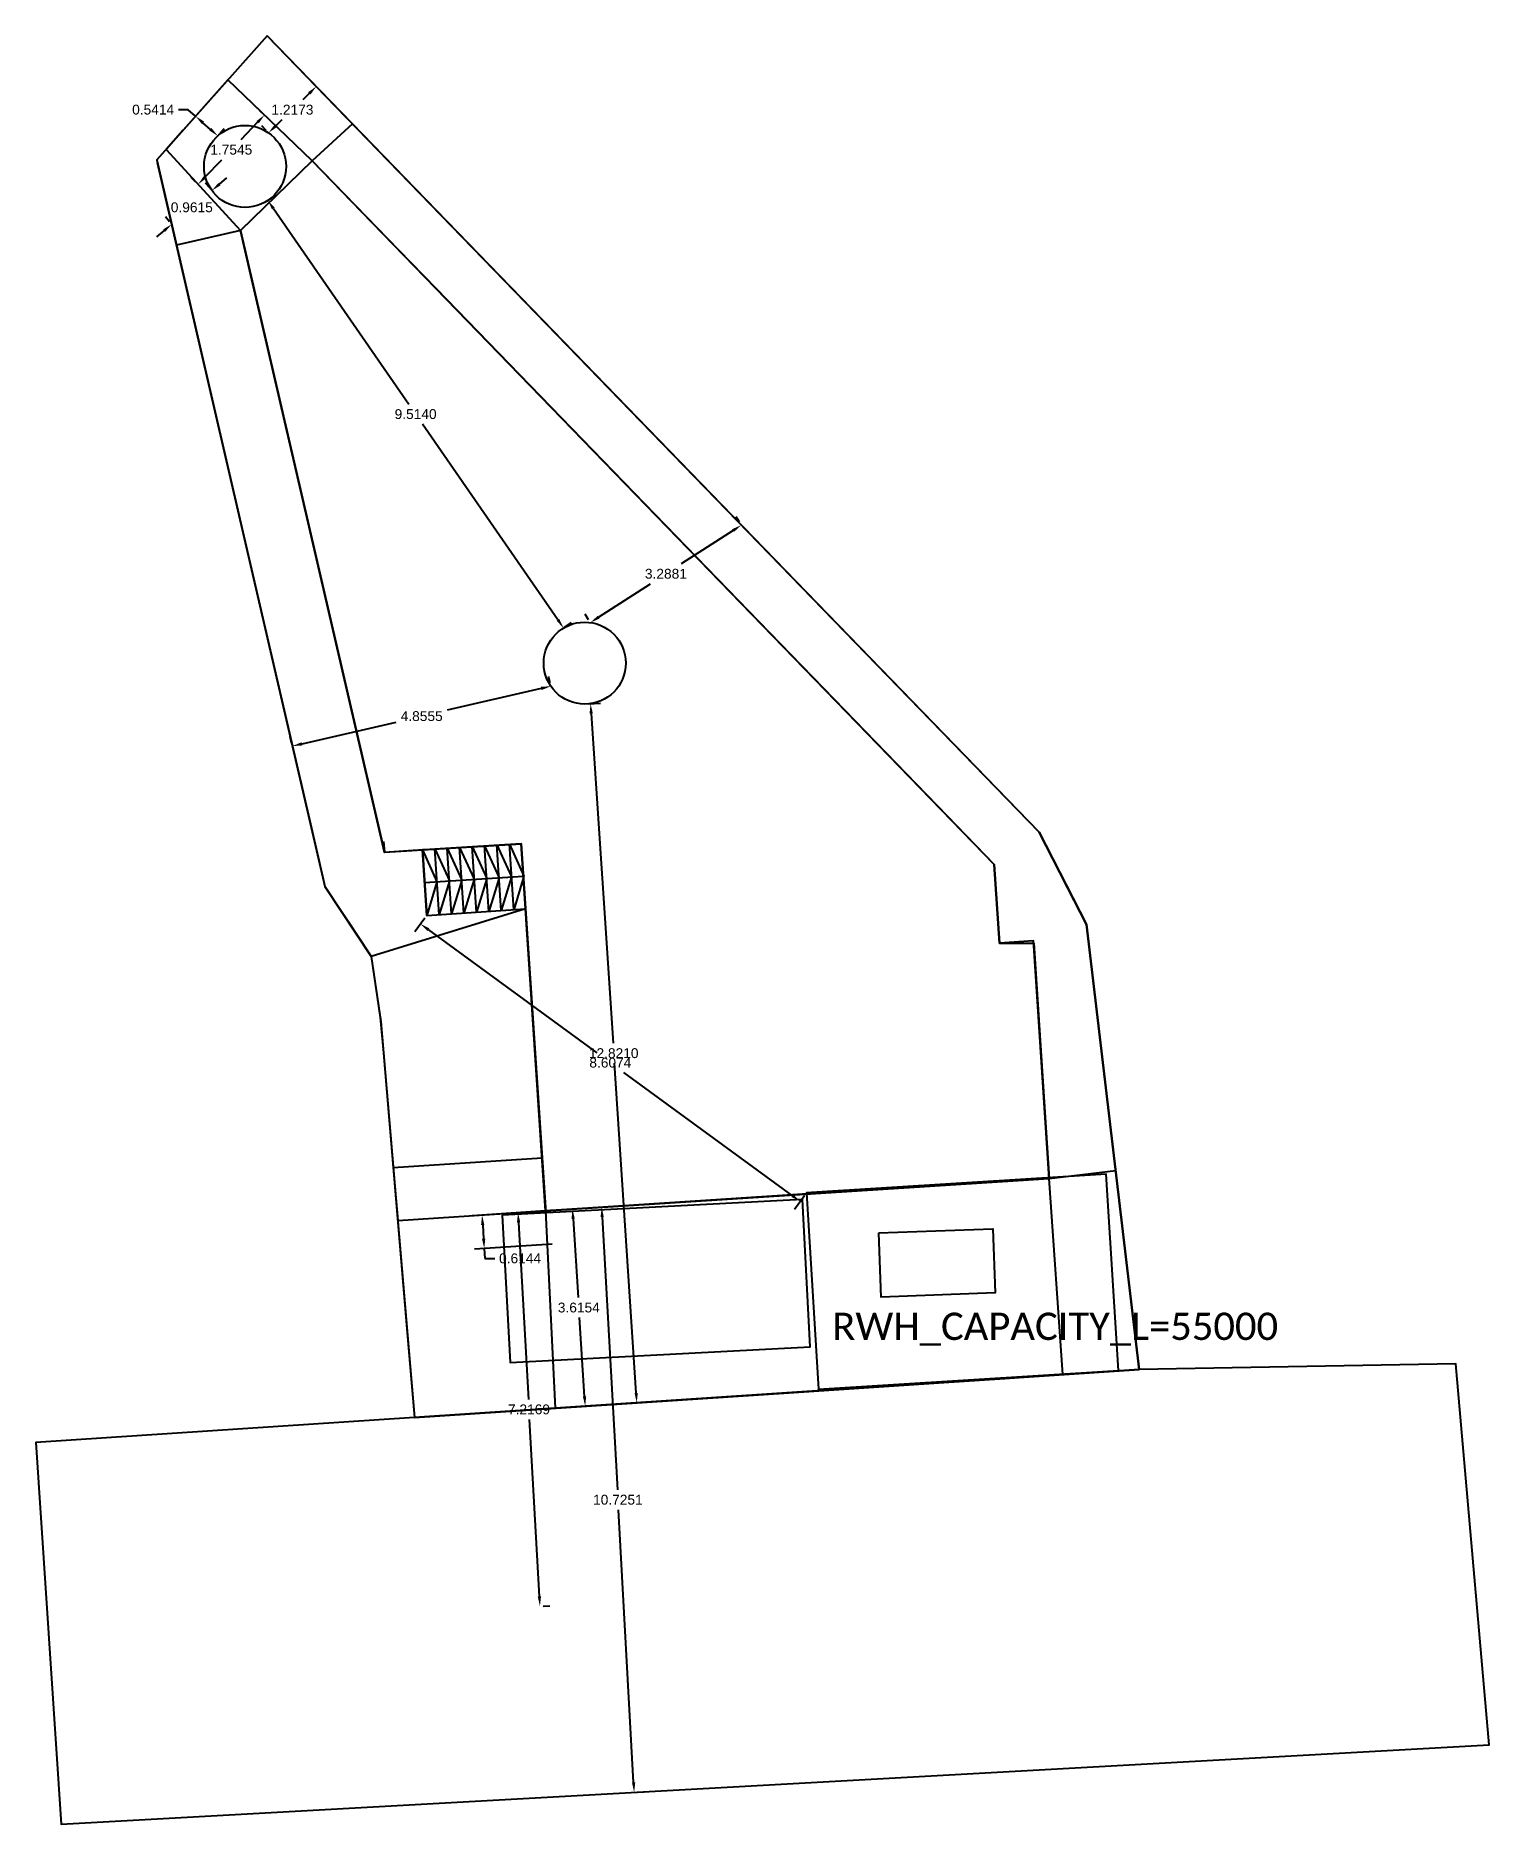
# Model space of a CAD drawing. Header units: metres. Extents: x -7614 to 15553, y -42 to -4.
# Drawn here: x 63 to 89.6, y -42.08 to -9.36 of the extents above; entities that cross this region are included whole.
import ezdxf

# ---------------------------------------------------------------- set-up
doc = ezdxf.new("R2010")
doc.units = ezdxf.units.M
doc.header["$MEASUREMENT"] = 0
for name, color, linetype, plot in [('BLK_1_COVERED_AREA', 7, 'Continuous', False), ('BLK_1_LVL_0_BLDG_FOOT_PRINT', 7, 'Continuous', False), ('BLK_1_MAX_HEIGHT_CAL', 7, 'Continuous', False), ('DA_PARKING', 7, 'Continuous', False), ('DIST_CL_ROAD', 7, 'Continuous', False), ('NOTIFIED_ROAD', 7, 'Continuous', False), ('PARKING_SLOT', 7, 'Continuous', False), ('PLOT_BOUNDARY', 7, 'Continuous', False), ('SHORTEST_DIST_TO_ROAD', 7, 'Continuous', False), ('TWO_WHEELER_PARKING', 7, 'Continuous', False), ('WASTE_DISPOSAL', 7, 'Continuous', False)]:
    doc.layers.add(name, color=color, linetype=linetype, plot=plot)
for name, color, linetype in [('BLK_1_DA_RAMP_1', 7, 'Continuous'), ('BLK_1_LVL_0_FRONT_YARD', 1, 'Continuous'), ('BLK_1_LVL_0_REAR_YARD', 1, 'Continuous'), ('BLK_1_LVL_0_SIDE_YARD1', 1, 'Continuous'), ('BLK_1_LVL_0_SIDE_YARD2', 1, 'Continuous'), ('BLK_1_MAX_HEIGHT_CAL_SET_BACK', 7, 'Continuous'), ('DIST_WELL', 7, 'Continuous'), ('RWH', 7, 'Continuous'), ('WALL', 7, 'Continuous')]:
    doc.layers.add(name, color=color, linetype=linetype)
doc.styles.get("Standard").update_dxf_attribs({"font": 'arial.ttf'})
doc.dimstyles.get("Standard").update_dxf_attribs({"dimtxt": 0.18, "dimasz": 0.18, "dimexe": 0.18, "dimexo": 0.0625, "dimgap": 0.09, "dimtad": 0, "dimtih": 1, "dimtoh": 1, "dimdec": 4, "dimzin": 0, "dimdsep": 46, "dimtxsty": 'Standard', "dimcen": 0.09, "dimadec": 0, "dimazin": 0, "dimtfac": 1, "dimtdec": 4, "dimtofl": 0, "dimtmove": 0, "dimatfit": 3, "dimfxl": 1, "dimtolj": 1, "dimtzin": 0, "dimarcsym": 0})

msp = doc.modelspace()

# ---------------------------------------------------------------- texts
at = {"layer": 'RWH', "color": 9, "linetype": 'Continuous', "insert": (77.5742, -32.72247), "char_height": 0.5, "attachment_point": 1}
msp.add_mtext_dynamic_manual_height_columns('{\\fCalibri|b0|i0|c0|p34;\\C256;RWH_CAPACITY_L=55000}', width=74.3758278, gutter_width=2.5, heights=[0], dxfattribs=at)

# ---------------------------------------------------------------- blocks, each defined once
blk = doc.blocks.new('*D9')
at = {"layer": 'DA_PARKING', "color": 0, "linetype": 'Continuous', "lineweight": -2, "transparency": 16777216}
for p, q in [((70.114, -25.504), (69.931, -25.754)), ((70.182, -25.715), (73.263, -27.966)), ((76.842, -30.58), (73.761, -28.33)), ((77.064, -30.582), (76.881, -30.832))]:
    blk.add_line(p, q, dxfattribs=at)
at = {"layer": 'DA_PARKING', "color": 0, "linetype": 'Continuous', "transparency": 16777216}
for points in [[(70.2, -25.691), (70.165, -25.739), (70.037, -25.609)], [(76.859, -30.556), (76.824, -30.605), (76.987, -30.687)]]:
    blk.add_solid(points, dxfattribs=at)
at = {"layer": 'Defpoints', "color": 0, "linetype": 'Continuous', "transparency": 16777216}
for p in [(70.15, -25.454), (70.037, -25.609), (77.1, -30.532)]:
    blk.add_point(p, dxfattribs=at)
at = {"layer": 'DA_PARKING', "color": 0, "linetype": 'Continuous', "transparency": 16777216, "insert": (73.512, -28.148), "char_height": 0.18, "attachment_point": 5}
blk.add_mtext('\\A1;8.6074', dxfattribs=at)
blk = doc.blocks.new('*D10')
at = {"layer": 'Defpoints', "color": 0, "linetype": 'Continuous', "transparency": 16777216}
for p in [(71.823, -30.891), (72.223, -38.097), (72.223, -38.097)]:
    blk.add_point(p, dxfattribs=at)
at = {"layer": 'DIST_CL_ROAD', "color": 0, "linetype": 'Continuous', "lineweight": -2, "transparency": 16777216}
for p, q in [((71.832, -31.071), (72.013, -34.312)), ((71.885, -30.888), (72.002, -30.881)), ((72.213, -37.918), (72.033, -34.676)), ((72.285, -38.094), (72.403, -38.087))]:
    blk.add_line(p, q, dxfattribs=at)
at = {"layer": 'DIST_CL_ROAD', "color": 0, "linetype": 'Continuous', "transparency": 16777216}
for points in [[(71.862, -31.07), (71.803, -31.073), (71.823, -30.891)], [(72.243, -37.916), (72.183, -37.919), (72.223, -38.097)]]:
    blk.add_solid(points, dxfattribs=at)
at = {"layer": 'DIST_CL_ROAD', "color": 0, "linetype": 'Continuous', "transparency": 16777216, "insert": (72.023, -34.494), "char_height": 0.18, "attachment_point": 5}
blk.add_mtext('\\A1;7.2169', dxfattribs=at)
blk = doc.blocks.new('*D11')
at = {"layer": 'Defpoints', "color": 0, "linetype": 'Continuous', "transparency": 16777216}
for p in [(72.819, -30.826), (72.819, -30.826), (73.051, -34.434)]:
    blk.add_point(p, dxfattribs=at)
at = {"layer": 'SHORTEST_DIST_TO_ROAD', "color": 0, "linetype": 'Continuous', "lineweight": -2, "transparency": 16777216}
for p, q in [((72.831, -31.006), (72.924, -32.448)), ((72.882, -30.822), (72.999, -30.815)), ((73.04, -34.255), (72.947, -32.812)), ((73.114, -34.43), (73.231, -34.423))]:
    blk.add_line(p, q, dxfattribs=at)
at = {"layer": 'SHORTEST_DIST_TO_ROAD', "color": 0, "linetype": 'Continuous', "transparency": 16777216}
for points in [[(72.861, -31.004), (72.801, -31.008), (72.819, -30.826)], [(73.07, -34.253), (73.01, -34.257), (73.051, -34.434)]]:
    blk.add_solid(points, dxfattribs=at)
at = {"layer": 'SHORTEST_DIST_TO_ROAD', "color": 0, "linetype": 'Continuous', "transparency": 16777216, "insert": (72.935, -32.63), "char_height": 0.18, "attachment_point": 5}
blk.add_mtext('\\A1;3.6154', dxfattribs=at)
blk = doc.blocks.new('*D12')
at = {"layer": 'BLK_1_MAX_HEIGHT_CAL', "color": 0, "linetype": 'Continuous', "lineweight": -2, "transparency": 16777216}
for p, q in [((73.363, -30.972), (73.64, -35.965)), ((73.415, -30.789), (73.532, -30.782)), ((73.938, -41.321), (73.66, -36.329)), ((74.01, -41.498), (74.128, -41.491))]:
    blk.add_line(p, q, dxfattribs=at)
at = {"layer": 'BLK_1_MAX_HEIGHT_CAL', "color": 0, "linetype": 'Continuous', "transparency": 16777216}
for points in [[(73.392, -30.97), (73.333, -30.974), (73.353, -30.792)], [(73.968, -41.32), (73.908, -41.323), (73.948, -41.501)]]:
    blk.add_solid(points, dxfattribs=at)
at = {"layer": 'Defpoints', "color": 0, "linetype": 'Continuous', "transparency": 16777216}
for p in [(73.353, -30.792), (73.948, -41.501), (73.948, -41.501)]:
    blk.add_point(p, dxfattribs=at)
at = {"layer": 'BLK_1_MAX_HEIGHT_CAL', "color": 0, "linetype": 'Continuous', "transparency": 16777216, "insert": (73.65, -36.147), "char_height": 0.18, "attachment_point": 5}
blk.add_mtext('\\A1;10.7251', dxfattribs=at)
blk = doc.blocks.new('*D13')
at = {"layer": 'Defpoints', "color": 0, "linetype": 'Continuous', "transparency": 16777216}
for p in [(73.043, -21.586), (73.889, -34.379), (73.996, -34.372)]:
    blk.add_point(p, dxfattribs=at)
at = {"layer": 'DIST_WELL', "color": 0, "linetype": 'Continuous', "lineweight": -2, "transparency": 16777216}
for p, q in [((73.105, -21.582), (73.33, -21.567)), ((73.162, -21.758), (73.561, -27.793)), ((73.985, -34.192), (73.585, -28.157)), ((73.952, -34.375), (74.176, -34.36))]:
    blk.add_line(p, q, dxfattribs=at)
at = {"layer": 'DIST_WELL', "color": 0, "linetype": 'Continuous', "transparency": 16777216}
for points in [[(73.192, -21.757), (73.132, -21.76), (73.15, -21.579)], [(74.014, -34.19), (73.955, -34.194), (73.996, -34.372)]]:
    blk.add_solid(points, dxfattribs=at)
at = {"layer": 'DIST_WELL', "color": 0, "linetype": 'Continuous', "transparency": 16777216, "insert": (73.573, -27.975), "char_height": 0.18, "attachment_point": 5}
blk.add_mtext('\\A1;12.8210', dxfattribs=at)
blk = doc.blocks.new('*D14')
at = {"layer": 'Defpoints', "color": 0, "linetype": 'Continuous', "transparency": 16777216}
for p in [(67.208, -12.392), (67.242, -12.368), (72.621, -20.216)]:
    blk.add_point(p, dxfattribs=at)
at = {"layer": 'DIST_WELL', "color": 0, "linetype": 'Continuous', "lineweight": -2, "transparency": 16777216}
for p, q in [((67.259, -12.356), (67.39, -12.266)), ((67.344, -12.516), (69.822, -16.099)), ((72.552, -20.045), (70.074, -16.462)), ((72.672, -20.181), (72.803, -20.09))]:
    blk.add_line(p, q, dxfattribs=at)
at = {"layer": 'DIST_WELL', "color": 0, "linetype": 'Continuous', "transparency": 16777216}
for points in [[(67.369, -12.499), (67.32, -12.533), (67.242, -12.368)], [(72.577, -20.028), (72.528, -20.062), (72.655, -20.193)]]:
    blk.add_solid(points, dxfattribs=at)
at = {"layer": 'DIST_WELL', "color": 0, "linetype": 'Continuous', "transparency": 16777216, "insert": (69.948, -16.28), "char_height": 0.18, "attachment_point": 5}
blk.add_mtext('\\A1;9.5140', dxfattribs=at)
blk = doc.blocks.new('*D15')
at = {"layer": 'Defpoints', "color": 0, "linetype": 'Continuous', "transparency": 16777216}
for p in [(65.921, -10.828), (65.921, -10.828), (66.326, -11.187)]:
    blk.add_point(p, dxfattribs=at)
at = {"layer": 'DIST_WELL', "color": 0, "linetype": 'Continuous', "lineweight": -2, "transparency": 16777216}
for p, q in [((65.787, -10.708), (65.607, -10.708)), ((65.921, -10.828), (65.787, -10.708)), ((65.963, -10.781), (66.041, -10.693)), ((66.192, -11.068), (66.056, -10.947)), ((66.368, -11.14), (66.446, -11.053))]:
    blk.add_line(p, q, dxfattribs=at)
at = {"layer": 'DIST_WELL', "color": 0, "linetype": 'Continuous', "transparency": 16777216}
for points in [[(66.076, -10.925), (66.036, -10.97), (65.921, -10.828)], [(66.212, -11.045), (66.172, -11.09), (66.326, -11.187)]]:
    blk.add_solid(points, dxfattribs=at)
at = {"layer": 'DIST_WELL', "color": 0, "linetype": 'Continuous', "transparency": 16777216, "insert": (65.144, -10.708), "char_height": 0.18, "attachment_point": 5}
blk.add_mtext('\\A1;0.5414', dxfattribs=at)
blk = doc.blocks.new('*D16')
at = {"layer": 'Defpoints', "color": 0, "linetype": 'Continuous', "transparency": 16777216}
for p in [(68.13, -10.285), (68.13, -10.285), (67.256, -11.132)]:
    blk.add_point(p, dxfattribs=at)
at = {"layer": 'DIST_WELL', "color": 0, "linetype": 'Continuous', "lineweight": -2, "transparency": 16777216}
for p, q in [((68.001, -10.41), (67.881, -10.527)), ((68.087, -10.24), (68.005, -10.156)), ((67.213, -11.087), (67.131, -11.003)), ((67.385, -11.007), (67.505, -10.89))]:
    blk.add_line(p, q, dxfattribs=at)
at = {"layer": 'DIST_WELL', "color": 0, "linetype": 'Continuous', "transparency": 16777216}
for points in [[(67.98, -10.389), (68.022, -10.432), (68.13, -10.285)], [(67.364, -10.985), (67.406, -11.028), (67.256, -11.132)]]:
    blk.add_solid(points, dxfattribs=at)
at = {"layer": 'DIST_WELL', "color": 0, "linetype": 'Continuous', "transparency": 16777216, "insert": (67.693, -10.709), "char_height": 0.18, "attachment_point": 5}
blk.add_mtext('\\A1;1.2173', dxfattribs=at)
blk = doc.blocks.new('*D17')
at = {"layer": 'Defpoints', "color": 0, "linetype": 'Continuous', "transparency": 16777216}
for p in [(66.219, -12.187), (65.483, -12.806), (65.483, -12.806)]:
    blk.add_point(p, dxfattribs=at)
at = {"layer": 'DIST_WELL', "color": 0, "linetype": 'Continuous', "lineweight": -2, "transparency": 16777216}
for p, q in [((66.179, -12.14), (66.103, -12.05)), ((66.357, -12.072), (66.495, -11.956)), ((65.442, -12.758), (65.367, -12.668)), ((65.345, -12.921), (65.207, -13.037))]:
    blk.add_line(p, q, dxfattribs=at)
at = {"layer": 'DIST_WELL', "color": 0, "linetype": 'Continuous', "transparency": 16777216}
for points in [[(66.338, -12.049), (66.376, -12.095), (66.219, -12.187)], [(65.326, -12.898), (65.364, -12.944), (65.483, -12.806)]]:
    blk.add_solid(points, dxfattribs=at)
at = {"layer": 'DIST_WELL', "color": 0, "linetype": 'Continuous', "transparency": 16777216, "insert": (65.851, -12.496), "char_height": 0.18, "attachment_point": 5}
blk.add_mtext('\\A1;0.9615', dxfattribs=at)
blk = doc.blocks.new('*D18')
at = {"layer": 'Defpoints', "color": 0, "linetype": 'Continuous', "transparency": 16777216}
for p in [(75.91, -18.311), (75.91, -18.311), (73.147, -20.093)]:
    blk.add_point(p, dxfattribs=at)
at = {"layer": 'DIST_WELL', "color": 0, "linetype": 'Continuous', "lineweight": -2, "transparency": 16777216}
for p, q in [((75.876, -18.259), (75.813, -18.16)), ((75.759, -18.409), (74.811, -19.02)), ((73.298, -19.996), (74.246, -19.384)), ((73.113, -20.041), (73.049, -19.942))]:
    blk.add_line(p, q, dxfattribs=at)
at = {"layer": 'DIST_WELL', "color": 0, "linetype": 'Continuous', "transparency": 16777216}
for points in [[(75.743, -18.384), (75.775, -18.434), (75.91, -18.311)], [(73.282, -19.97), (73.314, -20.021), (73.147, -20.093)]]:
    blk.add_solid(points, dxfattribs=at)
at = {"layer": 'DIST_WELL', "color": 0, "linetype": 'Continuous', "transparency": 16777216, "insert": (74.529, -19.202), "char_height": 0.18, "attachment_point": 5}
blk.add_mtext('\\A1;3.2881', dxfattribs=at)
blk = doc.blocks.new('*D19')
at = {"layer": 'Defpoints', "color": 0, "linetype": 'Continuous', "transparency": 16777216}
for p in [(72.424, -21.259), (67.693, -22.354), (67.693, -22.354)]:
    blk.add_point(p, dxfattribs=at)
at = {"layer": 'DIST_WELL', "color": 0, "linetype": 'Continuous', "lineweight": -2, "transparency": 16777216}
for p, q in [((72.41, -21.198), (72.383, -21.084)), ((72.248, -21.3), (70.527, -21.698)), ((67.869, -22.314), (69.591, -21.915)), ((67.679, -22.293), (67.653, -22.179))]:
    blk.add_line(p, q, dxfattribs=at)
at = {"layer": 'DIST_WELL', "color": 0, "linetype": 'Continuous', "transparency": 16777216}
for points in [[(72.242, -21.27), (72.255, -21.329), (72.424, -21.259)], [(67.862, -22.284), (67.876, -22.343), (67.693, -22.354)]]:
    blk.add_solid(points, dxfattribs=at)
at = {"layer": 'DIST_WELL', "color": 0, "linetype": 'Continuous', "transparency": 16777216, "insert": (70.059, -21.807), "char_height": 0.18, "attachment_point": 5}
blk.add_mtext('\\A1;4.8555', dxfattribs=at)
blk = doc.blocks.new('*D32')
at = {"layer": 'BLK_1_MAX_HEIGHT_CAL_SET_BACK', "color": 0, "lineweight": -2, "transparency": 16777216}
for p, q in [((72.409, -30.855), (70.984, -30.949)), ((71.176, -31.117), (71.193, -31.37)), ((72.449, -31.468), (71.025, -31.562)), ((71.204, -31.55), (71.216, -31.73)), ((71.216, -31.73), (71.396, -31.73))]:
    blk.add_line(p, q, dxfattribs=at)
at = {"layer": 'BLK_1_MAX_HEIGHT_CAL_SET_BACK', "color": 0, "transparency": 16777216}
for points in [[(71.206, -31.115), (71.146, -31.119), (71.164, -30.937)], [(71.223, -31.368), (71.163, -31.372), (71.204, -31.55)]]:
    blk.add_solid(points, dxfattribs=at)
at = {"layer": 'Defpoints', "color": 0, "transparency": 16777216}
for p in [(72.471, -30.85), (71.204, -31.55), (72.512, -31.464)]:
    blk.add_point(p, dxfattribs=at)
at = {"layer": 'BLK_1_MAX_HEIGHT_CAL_SET_BACK', "color": 0, "transparency": 16777216, "insert": (71.86, -31.73), "char_height": 0.18, "attachment_point": 5}
blk.add_mtext('\\A1;0.6144', dxfattribs=at)
blk = doc.blocks.new('*D42')
at = {"color": 0, "lineweight": -2, "transparency": 16777216}
for p, q in [((67.136, -10.764), (67.051, -10.683)), ((67.056, -10.937), (66.748, -11.259)), ((66.092, -11.944), (66.4, -11.623)), ((65.922, -12.031), (65.837, -11.95))]:
    blk.add_line(p, q, dxfattribs=at)
at = {"color": 0, "transparency": 16777216}
for points in [[(67.035, -10.916), (67.078, -10.958), (67.181, -10.807)], [(66.07, -11.924), (66.114, -11.965), (65.967, -12.074)]]:
    blk.add_solid(points, dxfattribs=at)
at = {"layer": 'Defpoints', "color": 0, "transparency": 16777216}
for p in [(67.181, -10.807), (67.181, -10.807), (65.967, -12.074)]:
    blk.add_point(p, dxfattribs=at)
at = {"color": 0, "transparency": 16777216, "insert": (66.574, -11.441), "char_height": 0.18, "attachment_point": 5}
blk.add_mtext('\\A1;1.7545', dxfattribs=at)

# ---------------------------------------------------------------- dimensions: what is measured, and where the dimension line sits
at = {"color": 6}
dim = msp.add_aligned_dim(p1=(65.96741, -12.07445), p2=(67.18075, -10.80711), distance=0, dimstyle='Standard', dxfattribs=at)
dim.commit()
dim.dimension.update_dxf_attribs({"geometry": '*D42', "text_midpoint": (66.57408, -11.44078)})
at = {"layer": 'BLK_1_MAX_HEIGHT_CAL', "color": 1, "linetype": 'Continuous'}
dim = msp.add_aligned_dim(p1=(73.35251, -30.79242), p2=(73.94807, -41.50098), distance=0, dimstyle='Standard', dxfattribs=at)
dim.commit()
dim.dimension.update_dxf_attribs({"geometry": '*D12', "text_midpoint": (73.65029, -36.1467)})
at = {"layer": 'BLK_1_MAX_HEIGHT_CAL_SET_BACK', "color": 6}
dim = msp.add_aligned_dim(p1=(72.47103, -30.85046), p2=(72.51159, -31.46354), distance=-1.30999, dimstyle='Standard', dxfattribs=at)
dim.commit()
dim.dimension.update_dxf_attribs({"geometry": '*D32', "text_midpoint": (71.85961, -31.72962)})
at = {"layer": 'DA_PARKING', "color": 80, "linetype": 'Continuous'}
dim = msp.add_aligned_dim(p1=(77.100471, -30.53151), p2=(70.150472, -25.453715), distance=0.192144, dimstyle='Standard', dxfattribs=at)
dim.commit()
dim.dimension.update_dxf_attribs({"geometry": '*D9', "text_midpoint": (73.512118, -28.147759)})
at = {"layer": 'DIST_CL_ROAD', "color": 1, "linetype": 'Continuous'}
dim = msp.add_aligned_dim(p1=(71.82251, -30.89146), p2=(72.22283, -38.09723), distance=0, dimstyle='Standard', dxfattribs=at)
dim.commit()
dim.dimension.update_dxf_attribs({"geometry": '*D10', "text_midpoint": (72.02267, -34.49434)})
at = {"layer": 'DIST_WELL', "color": 9, "linetype": 'Continuous'}
for p1, p2, picture, middle in [((67.25602, -11.13213), (68.13011, -10.28488), '*D16', (67.69307, -10.70851)), ((66.326186, -11.187184), (65.921454, -10.827521), '*D15', (65.143643, -10.707954)), ((66.21916, -12.18745), (65.48267, -12.80553), '*D17', (65.85092, -12.49649))]:
    dim = msp.add_aligned_dim(p1=p1, p2=p2, distance=0, dimstyle='Standard', dxfattribs=at)
    dim.commit()
    dim.dimension.update_dxf_attribs({"geometry": picture, "text_midpoint": middle})
at = {"layer": 'DIST_WELL', "color": 8, "linetype": 'Continuous'}
dim = msp.add_aligned_dim(p1=(72.62072, -20.21613), p2=(67.20806, -12.3918), distance=-0.04126, dimstyle='Standard', dxfattribs=at)
dim.commit()
dim.dimension.update_dxf_attribs({"geometry": '*D14', "text_midpoint": (69.94832, -16.2805)})
at = {"layer": 'DIST_WELL', "color": 7, "linetype": 'Continuous'}
for p1, p2, picture, middle in [((73.14676, -20.09316), (75.91026, -18.31143), '*D18', (74.52851, -19.2023)), ((72.42377, -21.25909), (67.6934, -22.35427), '*D19', (70.05859, -21.80668))]:
    dim = msp.add_aligned_dim(p1=p1, p2=p2, distance=0, dimstyle='Standard', dxfattribs=at)
    dim.commit()
    dim.dimension.update_dxf_attribs({"geometry": picture, "text_midpoint": middle})
at = {"layer": 'DIST_WELL', "color": 1, "linetype": 'Continuous'}
dim = msp.add_aligned_dim(p1=(73.04301, -21.58595), p2=(73.88939, -34.37894), distance=0.10723, dimstyle='Standard', dxfattribs=at)
dim.commit()
dim.dimension.update_dxf_attribs({"geometry": '*D13', "text_midpoint": (73.5732, -27.97537)})
at = {"layer": 'SHORTEST_DIST_TO_ROAD', "color": 1, "linetype": 'Continuous'}
dim = msp.add_aligned_dim(p1=(73.05146, -34.43438), p2=(72.81914, -30.82645), distance=0, dimstyle='Standard', dxfattribs=at)
dim.commit()
dim.dimension.update_dxf_attribs({"geometry": '*D11', "text_midpoint": (72.9353, -32.63041)})

# ---------------------------------------------------------------- linework, layer by layer
at = {"color": 6}
msp.add_circle((73.04301, -20.83595), 0.75, dxfattribs=at)
at = {"layer": 'BLK_1_COVERED_AREA', "color": 1, "linetype": 'Continuous'}
msp.add_lwpolyline([(68.05421, -11.64336), (66.74022, -12.91701), (69.37531, -24.29866), (71.88256, -24.145), (72.32268, -30.79733), (72.3266, -30.85817), (80.69042, -30.32218), (81.5459, -30.26735), (81.25807, -25.91774), (80.63248, -25.95913), (80.5374, -24.5219), (68.9655, -12.58351)], close=True, dxfattribs=at)
at = {"layer": 'BLK_1_DA_RAMP_1', "color": 6}
msp.add_lwpolyline([(70.07252, -24.25593), (70.15047, -25.45372), (71.96122, -25.33392), (71.88256, -24.145), (70.46455, -24.2319)], close=True, dxfattribs=at)
at = {"layer": 'BLK_1_LVL_0_BLDG_FOOT_PRINT', "color": 3, "linetype": 'Continuous'}
msp.add_lwpolyline([(68.05421, -11.64336), (66.74022, -12.91701), (69.37531, -24.29866), (71.88256, -24.145), (72.32268, -30.79733), (72.3266, -30.85817), (80.69042, -30.32218), (81.5459, -30.26735), (81.25807, -25.91774), (80.63248, -25.95913), (80.5374, -24.5219), (68.9655, -12.58351)], close=True, dxfattribs=at)
at = {"layer": 'BLK_1_LVL_0_FRONT_YARD', "linetype": 'Continuous'}
msp.add_lwpolyline([(72.3266, -30.85817), (72.50507, -34.47053), (73.35236, -34.41447), (74.13235, -34.36287), (80.73402, -33.9261), (81.79084, -33.85618), (81.5459, -30.26735), (77.21741, -30.54474), (73.10175, -30.80849)], close=True, dxfattribs=at)
at = {"layer": 'BLK_1_LVL_0_REAR_YARD', "linetype": 'Continuous'}
msp.add_lwpolyline([(68.05421, -11.64336), (66.51013, -10.16507), (66.21974, -10.49186), (65.69567, -11.0816), (65.38126, -11.43541), (66.74022, -12.91701)], close=True, dxfattribs=at)
at = {"layer": 'BLK_1_LVL_0_SIDE_YARD1', "linetype": 'Continuous'}
msp.add_lwpolyline([(81.5459, -30.26735), (82.76236, -30.12352), (82.25673, -25.84704), (82.22991, -25.62015), (81.88564, -24.95341), (81.59053, -24.38186), (81.3582, -23.93192), (78.38832, -20.86798), (74.07455, -16.41758), (69.06842, -11.2529), (68.79214, -10.96788), (68.05421, -11.64336), (69.63166, -13.27077), (70.32185, -13.98282), (76.22801, -20.07603), (77.79497, -21.69262), (79.67635, -23.63358), (80.5374, -24.5219), (80.60949, -25.6115), (80.63248, -25.95913), (81.26087, -25.95913), (81.52113, -29.89303)], close=True, dxfattribs=at)
at = {"layer": 'BLK_1_LVL_0_SIDE_YARD2', "linetype": 'Continuous'}
msp.add_lwpolyline([(66.74022, -12.91701), (65.57115, -13.18768), (66.74891, -18.27475), (67.36472, -20.93641), (68.00455, -23.69877), (68.24997, -24.75829), (68.28776, -24.92145), (68.71199, -25.56357), (69.08952, -26.13501), (69.13622, -26.20569), (69.30117, -27.32249), (69.36024, -27.96606), (69.53865, -30.06698), (69.62104, -31.03717), (72.3266, -30.85817), (72.27506, -30.07756), (71.9742, -25.53001), (71.94484, -25.08622), (71.88256, -24.145), (69.90505, -24.2662), (69.37548, -24.30123), (68.3214, -19.74653), (67.86396, -17.77073), (66.9307, -13.73975)], close=True, dxfattribs=at)
at = {"layer": 'DA_PARKING', "color": 80, "linetype": 'Continuous'}
for points in [[(77.32405, -34.12456), (82.81343, -33.78298), (82.58985, -30.18993), (77.10047, -30.53151)], [(77.10047, -30.53151), (77.32405, -34.12456), (82.81343, -33.78298), (82.58985, -30.18993), (77.19599, -30.52557)]]:
    msp.add_lwpolyline(points, close=True, dxfattribs=at)
at = {"layer": 'NOTIFIED_ROAD', "color": 1, "linetype": 'Continuous'}
msp.add_lwpolyline([(69.9271, -34.64109), (62.99536, -35.09969), (63.45747, -42.08442), (89.59835, -40.63058), (88.98767, -33.65727), (83.19273, -33.76343)], close=True, dxfattribs=at)
at = {"layer": 'PARKING_SLOT', "color": 3, "linetype": 'Continuous'}
msp.add_lwpolyline([(71.53419, -30.9389), (71.67592, -33.63517), (77.16834, -33.34645), (77.0266, -30.65018)], close=True, dxfattribs=at)
at = {"layer": 'PLOT_BOUNDARY', "color": 1, "linetype": 'Continuous'}
msp.add_lwpolyline([(67.22942, -9.35566), (65.21006, -11.62806), (66.64606, -17.83053), (68.28776, -24.92145), (68.92309, -25.88309), (69.13622, -26.20569), (69.31156, -27.39281), (69.78943, -33.02001), (69.9271, -34.64109), (76.77762, -34.18785), (83.19273, -33.76343), (82.44921, -27.47499), (82.22991, -25.62015), (81.83983, -24.86469), (81.3582, -23.93192), (68.48791, -10.65401)], close=True, dxfattribs=at)
at = {"layer": 'RWH', "color": 9, "linetype": 'Continuous'}
msp.add_lwpolyline([(78.42836, -31.26248), (80.50995, -31.18614), (80.553, -32.36027), (78.46658, -32.43678)], close=True, dxfattribs=at)
at = {"layer": 'TWO_WHEELER_PARKING', "color": 2, "linetype": 'Continuous'}
msp.add_lwpolyline([(71.96122, -25.33392), (69.13622, -26.20569), (69.31156, -27.39281), (69.53865, -30.06698), (72.26244, -29.88678)], close=True, dxfattribs=at)
at = {"layer": 'WALL', "color": 1}
for p, q in [((67.22942, -9.35566), (65.21006, -11.62806)), ((67.22942, -9.35566), (65.21006, -11.62806)), ((67.22942, -9.35566), (81.3582, -23.93192)), ((81.3582, -23.93192), (67.22942, -9.35566)), ((65.21006, -11.62806), (68.28776, -24.92145)), ((65.2189, -11.67222), (68.28776, -24.92145)), ((66.74022, -12.91701), (68.05421, -11.64336)), ((80.5374, -24.5219), (68.05421, -11.64336)), ((66.74022, -12.91701), (69.37531, -24.29866)), ((69.36211, -24.0991), (69.37531, -24.29866)), ((81.3582, -23.93192), (82.22991, -25.62015)), ((82.22991, -25.62015), (81.3582, -23.93192)), ((80.5374, -24.5219), (80.63248, -25.95913)), ((68.28776, -24.92145), (69.13622, -26.20569)), ((68.28776, -24.92145), (69.13622, -26.20569)), ((72.04044, -26.5313), (71.96122, -25.33392)), ((82.22991, -25.62015), (83.19273, -33.76343)), ((83.19273, -33.76343), (82.22991, -25.62015)), ((81.54571, -30.26452), (81.25813, -25.91774)), ((69.13622, -26.20569), (69.31156, -27.39281)), ((69.13622, -26.20569), (69.31156, -27.39281)), ((72.32671, -30.85816), (72.0402, -26.5276)), ((69.31156, -27.39281), (69.9271, -34.64109)), ((69.31156, -27.39281), (69.9271, -34.64109)), ((69.9271, -34.64109), (83.19273, -33.76343)), ((69.9271, -34.64109), (83.19273, -33.76343))]:
    msp.add_line(p, q, dxfattribs=at)
at = {"layer": 'WALL', "color": 2}
for p, q in [((70.83312, -25.40901), (70.75349, -24.2055)), ((70.75365, -24.20793), (71.02085, -24.79235)), ((71.06066, -25.39411), (70.98104, -24.19059)), ((70.9812, -24.19303), (71.2484, -24.77745)), ((71.28821, -25.37921), (71.20859, -24.17569)), ((71.20875, -24.17813), (71.47595, -24.76255)), ((71.51535, -25.36341), (71.43572, -24.1599)), ((71.43589, -24.16233), (71.70308, -24.74676)), ((71.7429, -25.34851), (71.66327, -24.145)), ((71.66343, -24.14743), (71.93063, -24.73185)), ((71.96122, -25.33392), (71.88176, -24.13283)), ((70.15047, -25.45372), (70.07085, -24.2502)), ((70.07101, -24.25263), (70.33821, -24.83706)), ((70.37802, -25.43881), (70.29839, -24.2353)), ((70.29856, -24.23773), (70.56575, -24.82216)), ((70.60557, -25.42391), (70.52594, -24.2204)), ((70.5261, -24.22283), (70.7933, -24.80725)), ((70.11066, -24.85196), (71.92149, -24.73338)), ((70.33821, -24.83706), (70.15047, -25.45372)), ((70.56575, -24.82216), (70.37802, -25.43881)), ((70.7933, -24.80725), (70.60557, -25.42391)), ((71.02085, -24.79235), (70.83312, -25.40901)), ((71.2484, -24.77745), (71.06066, -25.39411)), ((71.47595, -24.76255), (71.28821, -25.37921)), ((71.70308, -24.74676), (71.51535, -25.36341)), ((71.93063, -24.73185), (71.7429, -25.34851)), ((70.15047, -25.45372), (71.96122, -25.33392))]:
    msp.add_line(p, q, dxfattribs=at)
at = {"layer": 'WASTE_DISPOSAL', "color": 1, "linetype": 'Continuous'}
msp.add_circle((66.82585, -11.7465), 0.75, dxfattribs=at)

msp.set_redraw_order([(e.dxf.handle, doc.entitydb.next_handle()) for e in msp.query("TEXT MTEXT ATTDEF DIMENSION ARC_DIMENSION")])  # texts and dimensions are drawn at this point

doc.saveas('drawing.dxf')
